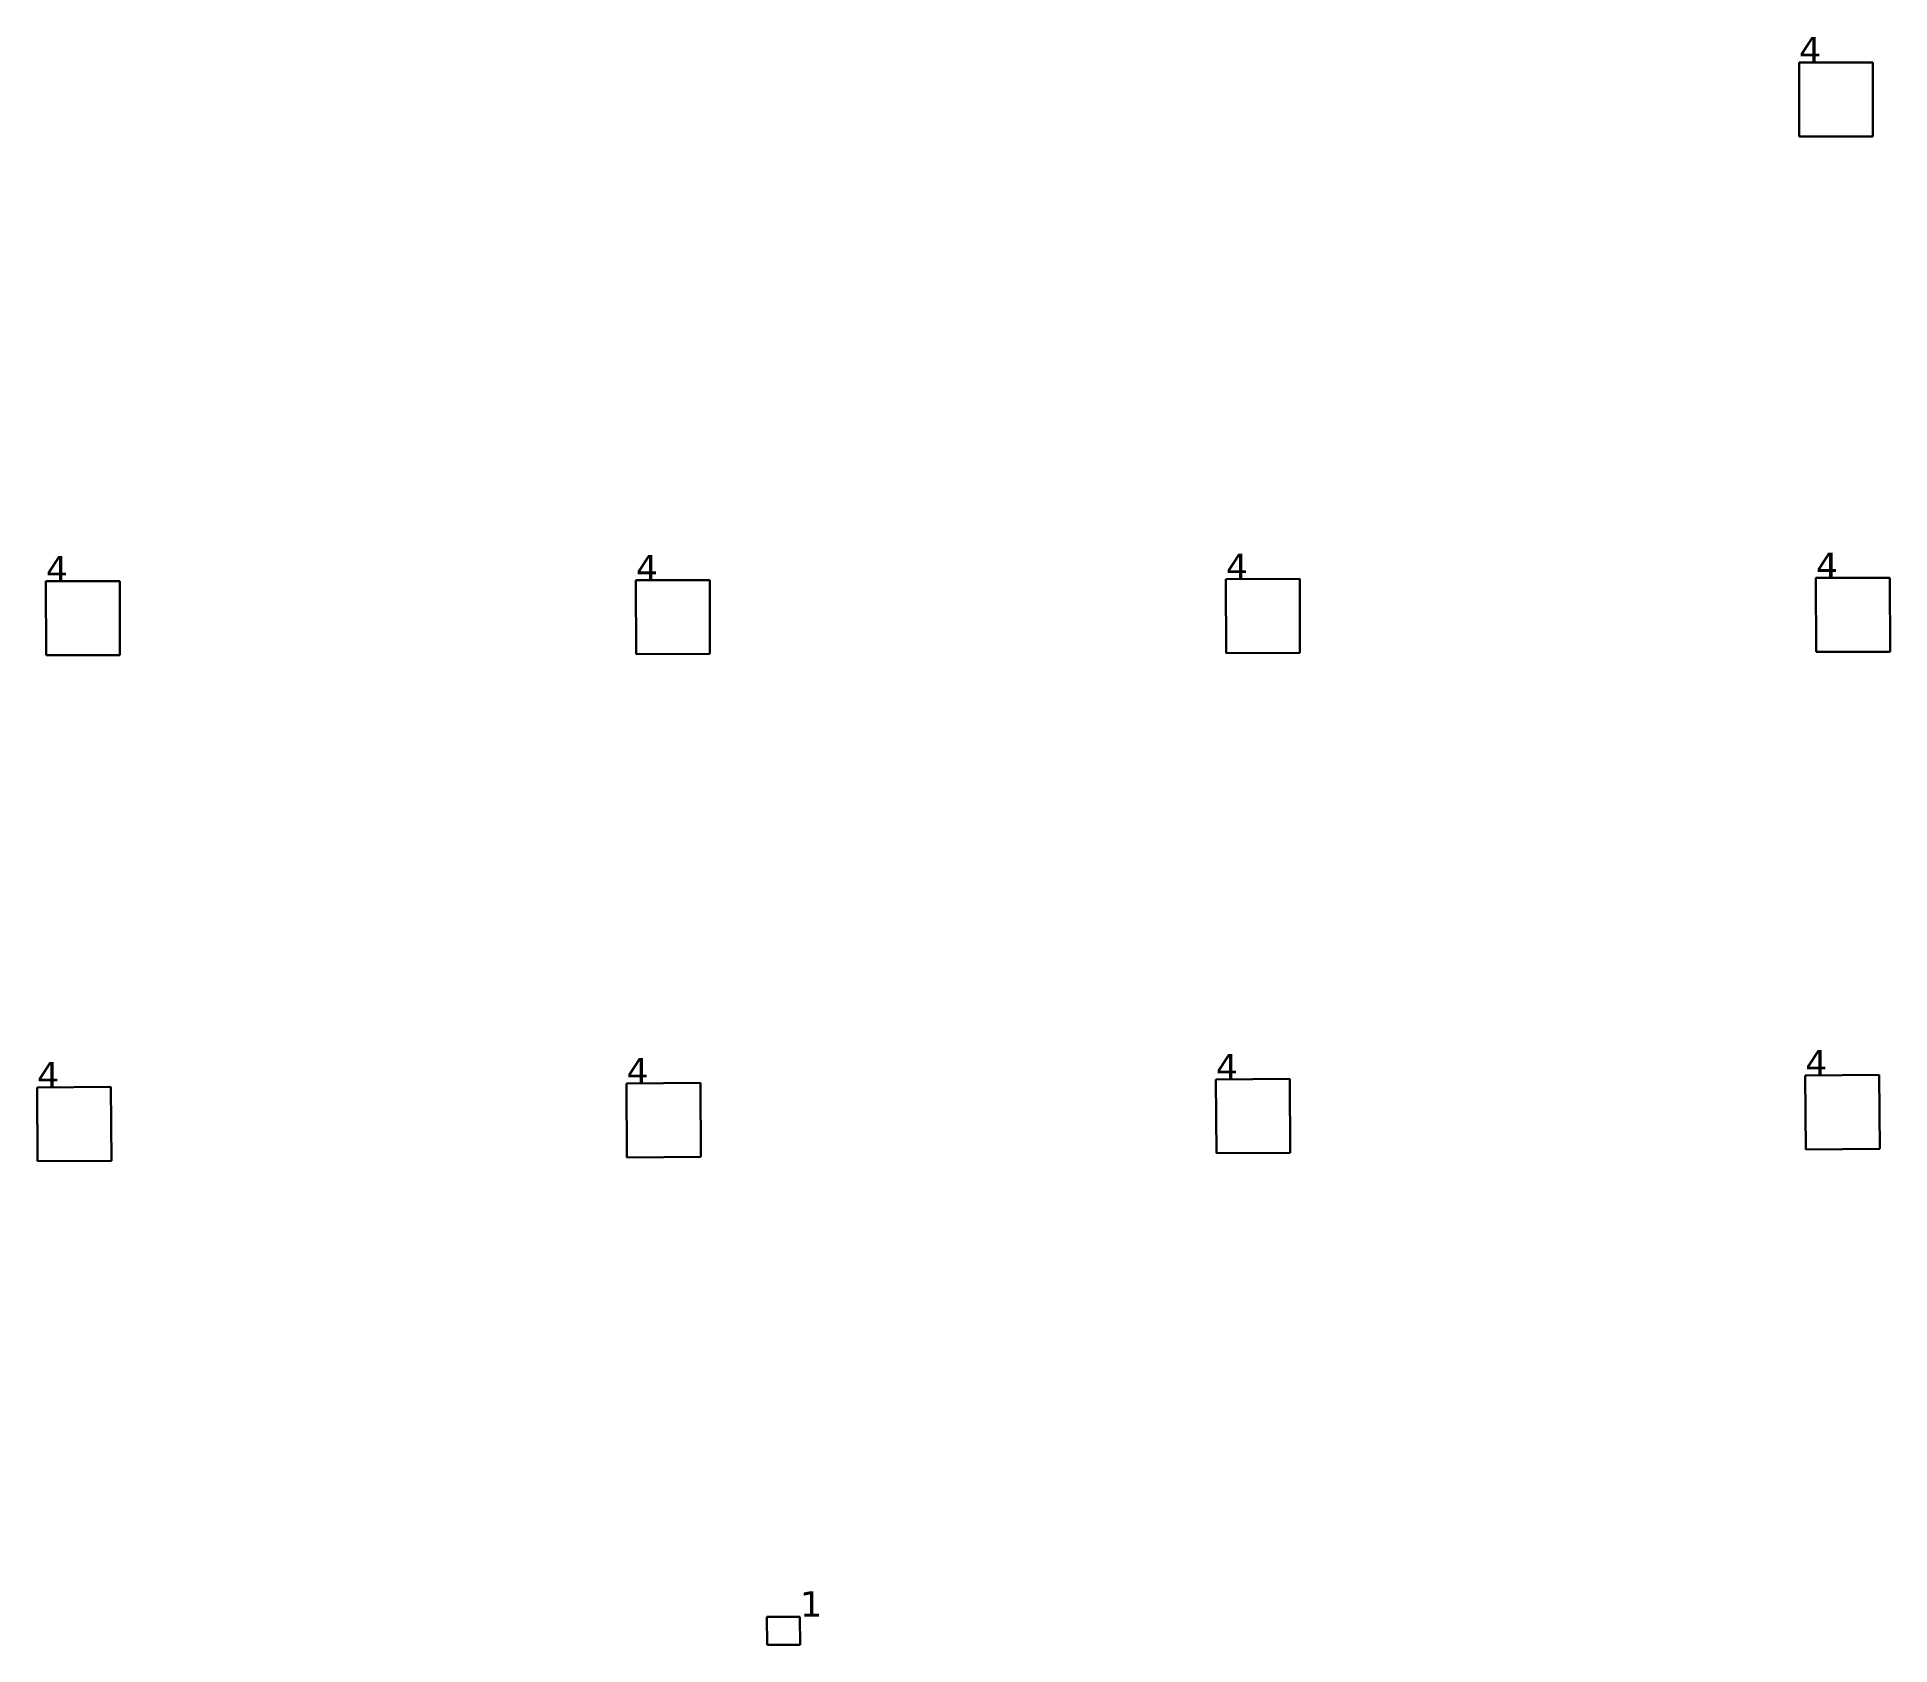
# Model space of a CAD drawing. Header units: inches. Extents: x -3 to 1235, y -1 to 963.
# Drawn here: x 99.58 to 112.75, y 131.72 to 143.14 of the extents above; entities that cross this region are included whole.
import ezdxf

# ---------------------------------------------------------------- set-up
doc = ezdxf.new("R2010")
doc.units = ezdxf.units.IN
doc.header["$MEASUREMENT"] = 0
doc.layers.add('DLX_TERR_LUM', color=7, linetype='Continuous', true_color=0x000000)
doc.layers.add('DLX_TERR_LUMKEY_IDX', color=7, linetype='Continuous', true_color=0x7f7f7f)
doc.styles.add('TableTextStyle', font='')
doc.styles.get('TableTextStyle').set_extended_font_data('VERDANA.TTF')

msp = doc.modelspace()

# ---------------------------------------------------------------- texts
at = {"layer": 'DLX_TERR_LUMKEY_IDX', "style": 'TableTextStyle'}
for s, p in [('4', (112.101, 142.962)), ('4', (99.648, 139.277)), ('4', (103.839, 139.285)), ('4', (108.03, 139.293)), ('4', (112.221, 139.301)), ('4', (99.585, 135.683)), ('4', (103.772, 135.711)), ('4', (107.958, 135.74)), ('4', (112.145, 135.768)), ('1', (105.004, 131.924))]:
    msp.add_text(s, height=0.18, dxfattribs=at).set_placement(p)

# ---------------------------------------------------------------- linework, layer by layer
at = {"layer": 'DLX_TERR_LUM'}
for points in [[(112.101, 142.437, 0), (112.101, 142.962, 0)], [(112.101, 142.962, 0), (112.101, 142.962, 0)], [(112.101, 142.962, 0), (112.101, 142.437, 0)], [(112.101, 142.962, 0), (112.626, 142.962, 0)], [(112.626, 142.962, 0), (112.101, 142.962, 0)], [(112.101, 142.962, 0), (112.101, 142.962, 0)], [(112.626, 142.962, 0), (112.101, 142.962, 0)], [(112.101, 142.962, 0), (112.101, 142.437, 0)], [(112.101, 142.437, 0), (112.101, 142.962, 0)], [(112.101, 142.962, 0), (112.626, 142.962, 0)], [(112.626, 142.962, 0), (112.626, 142.962, 0)], [(112.626, 142.962, 0), (112.626, 142.437, 0)], [(112.626, 142.437, 0), (112.626, 142.962, 0)], [(112.626, 142.962, 0), (112.626, 142.962, 0)], [(112.626, 142.437, 0), (112.626, 142.962, 0)], [(112.626, 142.962, 0), (112.626, 142.437, 0)], [(112.626, 142.437, 0), (112.101, 142.437, 0)], [(112.101, 142.437, 0), (112.101, 142.437, 0)], [(112.101, 142.437, 0), (112.626, 142.437, 0)], [(112.101, 142.437, 0), (112.101, 142.437, 0)], [(112.101, 142.437, 0), (112.626, 142.437, 0)], [(112.626, 142.437, 0), (112.101, 142.437, 0)], [(112.626, 142.437, 0), (112.626, 142.437, 0)], [(112.626, 142.437, 0), (112.626, 142.437, 0)], [(99.648, 139.277, 0), (100.173, 139.278, 0)], [(100.173, 139.278, 0), (99.648, 139.277, 0)], [(100.173, 139.278, 0), (99.648, 139.277, 0)], [(99.648, 139.277, 0), (100.173, 139.278, 0)], [(99.649, 138.752, 0), (99.648, 139.277, 0)], [(99.648, 139.277, 0), (99.648, 139.277, 0)], [(99.648, 139.277, 0), (99.649, 138.752, 0)], [(99.648, 139.277, 0), (99.648, 139.277, 0)], [(99.648, 139.277, 0), (99.649, 138.752, 0)], [(99.649, 138.752, 0), (99.648, 139.277, 0)], [(100.173, 139.278, 0), (100.173, 139.278, 0)], [(100.173, 139.278, 0), (100.174, 138.753, 0)], [(100.174, 138.753, 0), (100.173, 139.278, 0)], [(100.173, 139.278, 0), (100.173, 139.278, 0)], [(100.174, 138.753, 0), (100.173, 139.278, 0)], [(100.173, 139.278, 0), (100.174, 138.753, 0)], [(103.839, 139.285, 0), (104.364, 139.286, 0)], [(104.364, 139.286, 0), (103.839, 139.285, 0)], [(104.364, 139.286, 0), (103.839, 139.285, 0)], [(103.839, 139.285, 0), (104.364, 139.286, 0)], [(103.84, 138.76, 0), (103.839, 139.285, 0)], [(103.839, 139.285, 0), (103.839, 139.285, 0)], [(103.839, 139.285, 0), (103.84, 138.76, 0)], [(103.839, 139.285, 0), (103.839, 139.285, 0)], [(103.839, 139.285, 0), (103.84, 138.76, 0)], [(103.84, 138.76, 0), (103.839, 139.285, 0)], [(104.364, 139.286, 0), (104.364, 139.286, 0)], [(104.364, 139.286, 0), (104.365, 138.761, 0)], [(104.365, 138.761, 0), (104.364, 139.286, 0)], [(104.364, 139.286, 0), (104.364, 139.286, 0)], [(104.365, 138.761, 0), (104.364, 139.286, 0)], [(104.364, 139.286, 0), (104.365, 138.761, 0)], [(108.03, 139.293, 0), (108.555, 139.294, 0)], [(108.555, 139.294, 0), (108.03, 139.293, 0)], [(108.555, 139.294, 0), (108.03, 139.293, 0)], [(108.03, 139.293, 0), (108.555, 139.294, 0)], [(108.031, 138.768, 0), (108.03, 139.293, 0)], [(108.03, 139.293, 0), (108.03, 139.293, 0)], [(108.03, 139.293, 0), (108.031, 138.768, 0)], [(108.03, 139.293, 0), (108.03, 139.293, 0)], [(108.03, 139.293, 0), (108.031, 138.768, 0)], [(108.031, 138.768, 0), (108.03, 139.293, 0)], [(108.555, 139.294, 0), (108.555, 139.294, 0)], [(108.555, 139.294, 0), (108.556, 138.769, 0)], [(108.556, 138.769, 0), (108.555, 139.294, 0)], [(108.555, 139.294, 0), (108.555, 139.294, 0)], [(108.556, 138.769, 0), (108.555, 139.294, 0)], [(108.555, 139.294, 0), (108.556, 138.769, 0)], [(112.221, 139.301, 0), (112.746, 139.302, 0)], [(112.746, 139.302, 0), (112.221, 139.301, 0)], [(112.746, 139.302, 0), (112.221, 139.301, 0)], [(112.221, 139.301, 0), (112.746, 139.302, 0)], [(112.222, 138.776, 0), (112.221, 139.301, 0)], [(112.221, 139.301, 0), (112.221, 139.301, 0)], [(112.221, 139.301, 0), (112.222, 138.776, 0)], [(112.221, 139.301, 0), (112.221, 139.301, 0)], [(112.221, 139.301, 0), (112.222, 138.776, 0)], [(112.222, 138.776, 0), (112.221, 139.301, 0)], [(112.746, 139.302, 0), (112.746, 139.302, 0)], [(112.746, 139.302, 0), (112.747, 138.777, 0)], [(112.747, 138.777, 0), (112.746, 139.302, 0)], [(112.746, 139.302, 0), (112.746, 139.302, 0)], [(112.747, 138.777, 0), (112.746, 139.302, 0)], [(112.746, 139.302, 0), (112.747, 138.777, 0)], [(100.174, 138.753, 0), (99.649, 138.752, 0)], [(99.649, 138.752, 0), (100.174, 138.753, 0)], [(99.649, 138.752, 0), (100.174, 138.753, 0)], [(100.174, 138.753, 0), (99.649, 138.752, 0)], [(99.649, 138.752, 0), (99.649, 138.752, 0)], [(99.649, 138.752, 0), (99.649, 138.752, 0)], [(100.174, 138.753, 0), (100.174, 138.753, 0)], [(100.174, 138.753, 0), (100.174, 138.753, 0)], [(104.365, 138.761, 0), (103.84, 138.76, 0)], [(103.84, 138.76, 0), (104.365, 138.761, 0)], [(103.84, 138.76, 0), (104.365, 138.761, 0)], [(104.365, 138.761, 0), (103.84, 138.76, 0)], [(103.84, 138.76, 0), (103.84, 138.76, 0)], [(103.84, 138.76, 0), (103.84, 138.76, 0)], [(104.365, 138.761, 0), (104.365, 138.761, 0)], [(104.365, 138.761, 0), (104.365, 138.761, 0)], [(108.556, 138.769, 0), (108.031, 138.768, 0)], [(108.031, 138.768, 0), (108.556, 138.769, 0)], [(108.031, 138.768, 0), (108.556, 138.769, 0)], [(108.556, 138.769, 0), (108.031, 138.768, 0)], [(108.031, 138.768, 0), (108.031, 138.768, 0)], [(108.031, 138.768, 0), (108.031, 138.768, 0)], [(108.556, 138.769, 0), (108.556, 138.769, 0)], [(108.556, 138.769, 0), (108.556, 138.769, 0)], [(112.747, 138.777, 0), (112.222, 138.776, 0)], [(112.222, 138.776, 0), (112.747, 138.777, 0)], [(112.222, 138.776, 0), (112.747, 138.777, 0)], [(112.747, 138.777, 0), (112.222, 138.776, 0)], [(112.222, 138.776, 0), (112.222, 138.776, 0)], [(112.222, 138.776, 0), (112.222, 138.776, 0)], [(112.747, 138.777, 0), (112.747, 138.777, 0)], [(112.747, 138.777, 0), (112.747, 138.777, 0)], [(103.772, 135.711, 0), (104.297, 135.715, 0)], [(104.297, 135.715, 0), (103.772, 135.711, 0)], [(104.297, 135.715, 0), (103.772, 135.711, 0)], [(103.772, 135.711, 0), (104.297, 135.715, 0)], [(103.775, 135.186, 0), (103.772, 135.711, 0)], [(103.772, 135.711, 0), (103.772, 135.711, 0)], [(103.772, 135.711, 0), (103.775, 135.186, 0)], [(103.772, 135.711, 0), (103.772, 135.711, 0)], [(103.772, 135.711, 0), (103.775, 135.186, 0)], [(103.775, 135.186, 0), (103.772, 135.711, 0)], [(104.297, 135.715, 0), (104.297, 135.715, 0)], [(104.297, 135.715, 0), (104.3, 135.19, 0)], [(104.3, 135.19, 0), (104.297, 135.715, 0)], [(104.297, 135.715, 0), (104.297, 135.715, 0)], [(104.3, 135.19, 0), (104.297, 135.715, 0)], [(104.297, 135.715, 0), (104.3, 135.19, 0)], [(107.958, 135.74, 0), (108.483, 135.743, 0)], [(108.483, 135.743, 0), (107.958, 135.74, 0)], [(108.483, 135.743, 0), (107.958, 135.74, 0)], [(107.958, 135.74, 0), (108.483, 135.743, 0)], [(107.962, 135.215, 0), (107.958, 135.74, 0)], [(107.958, 135.74, 0), (107.958, 135.74, 0)], [(107.958, 135.74, 0), (107.962, 135.215, 0)], [(107.958, 135.74, 0), (107.958, 135.74, 0)], [(107.958, 135.74, 0), (107.962, 135.215, 0)], [(107.962, 135.215, 0), (107.958, 135.74, 0)], [(108.483, 135.743, 0), (108.483, 135.743, 0)], [(108.483, 135.743, 0), (108.487, 135.218, 0)], [(108.487, 135.218, 0), (108.483, 135.743, 0)], [(108.483, 135.743, 0), (108.483, 135.743, 0)], [(108.487, 135.218, 0), (108.483, 135.743, 0)], [(108.483, 135.743, 0), (108.487, 135.218, 0)], [(112.145, 135.768, 0), (112.67, 135.771, 0)], [(112.67, 135.771, 0), (112.145, 135.768, 0)], [(112.67, 135.771, 0), (112.145, 135.768, 0)], [(112.145, 135.768, 0), (112.67, 135.771, 0)], [(112.149, 135.243, 0), (112.145, 135.768, 0)], [(112.145, 135.768, 0), (112.145, 135.768, 0)], [(112.145, 135.768, 0), (112.149, 135.243, 0)], [(112.145, 135.768, 0), (112.145, 135.768, 0)], [(112.145, 135.768, 0), (112.149, 135.243, 0)], [(112.149, 135.243, 0), (112.145, 135.768, 0)], [(112.67, 135.771, 0), (112.67, 135.771, 0)], [(112.67, 135.771, 0), (112.674, 135.246, 0)], [(112.674, 135.246, 0), (112.67, 135.771, 0)], [(112.67, 135.771, 0), (112.67, 135.771, 0)], [(112.674, 135.246, 0), (112.67, 135.771, 0)], [(112.67, 135.771, 0), (112.674, 135.246, 0)], [(99.585, 135.683, 0), (100.11, 135.687, 0)], [(100.11, 135.687, 0), (99.585, 135.683, 0)], [(100.11, 135.687, 0), (99.585, 135.683, 0)], [(99.585, 135.683, 0), (100.11, 135.687, 0)], [(99.588, 135.158, 0), (99.585, 135.683, 0)], [(99.585, 135.683, 0), (99.585, 135.683, 0)], [(99.585, 135.683, 0), (99.588, 135.158, 0)], [(99.585, 135.683, 0), (99.585, 135.683, 0)], [(99.585, 135.683, 0), (99.588, 135.158, 0)], [(99.588, 135.158, 0), (99.585, 135.683, 0)], [(100.11, 135.687, 0), (100.11, 135.687, 0)], [(100.11, 135.687, 0), (100.113, 135.162, 0)], [(100.113, 135.162, 0), (100.11, 135.687, 0)], [(100.11, 135.687, 0), (100.11, 135.687, 0)], [(100.113, 135.162, 0), (100.11, 135.687, 0)], [(100.11, 135.687, 0), (100.113, 135.162, 0)], [(104.3, 135.19, 0), (103.775, 135.186, 0)], [(103.775, 135.186, 0), (104.3, 135.19, 0)], [(103.775, 135.186, 0), (104.3, 135.19, 0)], [(104.3, 135.19, 0), (103.775, 135.186, 0)], [(103.775, 135.186, 0), (103.775, 135.186, 0)], [(103.775, 135.186, 0), (103.775, 135.186, 0)], [(104.3, 135.19, 0), (104.3, 135.19, 0)], [(104.3, 135.19, 0), (104.3, 135.19, 0)], [(108.487, 135.218, 0), (107.962, 135.215, 0)], [(107.962, 135.215, 0), (108.487, 135.218, 0)], [(107.962, 135.215, 0), (108.487, 135.218, 0)], [(108.487, 135.218, 0), (107.962, 135.215, 0)], [(107.962, 135.215, 0), (107.962, 135.215, 0)], [(107.962, 135.215, 0), (107.962, 135.215, 0)], [(108.487, 135.218, 0), (108.487, 135.218, 0)], [(108.487, 135.218, 0), (108.487, 135.218, 0)], [(112.674, 135.246, 0), (112.149, 135.243, 0)], [(112.149, 135.243, 0), (112.674, 135.246, 0)], [(112.149, 135.243, 0), (112.674, 135.246, 0)], [(112.674, 135.246, 0), (112.149, 135.243, 0)], [(112.149, 135.243, 0), (112.149, 135.243, 0)], [(112.149, 135.243, 0), (112.149, 135.243, 0)], [(112.674, 135.246, 0), (112.674, 135.246, 0)], [(112.674, 135.246, 0), (112.674, 135.246, 0)], [(100.113, 135.162, 0), (99.588, 135.158, 0)], [(99.588, 135.158, 0), (100.113, 135.162, 0)], [(99.588, 135.158, 0), (100.113, 135.162, 0)], [(100.113, 135.162, 0), (99.588, 135.158, 0)], [(99.588, 135.158, 0), (99.588, 135.158, 0)], [(99.588, 135.158, 0), (99.588, 135.158, 0)], [(100.113, 135.162, 0), (100.113, 135.162, 0)], [(100.113, 135.162, 0), (100.113, 135.162, 0)], [(104.769, 131.923, 0), (105.004, 131.924, 0)], [(105.004, 131.924, 0), (104.769, 131.923, 0)], [(105.004, 131.924, 0), (104.769, 131.923, 0)], [(104.769, 131.923, 0), (105.004, 131.924, 0)], [(104.77, 131.723, 0), (104.769, 131.923, 0)], [(104.769, 131.923, 0), (104.769, 131.923, 0)], [(104.769, 131.923, 0), (104.77, 131.723, 0)], [(104.769, 131.923, 0), (104.769, 131.923, 0)], [(104.769, 131.923, 0), (104.77, 131.723, 0)], [(104.77, 131.723, 0), (104.769, 131.923, 0)], [(105.004, 131.924, 0), (105.005, 131.724, 0)], [(105.005, 131.724, 0), (105.004, 131.924, 0)], [(105.004, 131.924, 0), (105.004, 131.924, 0)], [(105.004, 131.924, 0), (105.004, 131.924, 0)], [(105.005, 131.724, 0), (105.004, 131.924, 0)], [(105.004, 131.924, 0), (105.005, 131.724, 0)], [(105.005, 131.724, 0), (104.77, 131.723, 0)], [(104.77, 131.723, 0), (105.005, 131.724, 0)], [(104.77, 131.723, 0), (105.005, 131.724, 0)], [(105.005, 131.724, 0), (104.77, 131.723, 0)], [(104.77, 131.723, 0), (104.77, 131.723, 0)], [(104.77, 131.723, 0), (104.77, 131.723, 0)], [(105.005, 131.724, 0), (105.005, 131.724, 0)], [(105.005, 131.724, 0), (105.005, 131.724, 0)]]:
    msp.add_polyline3d(points, dxfattribs=at)

msp.set_redraw_order([(e.dxf.handle, doc.entitydb.next_handle()) for e in msp.query("TEXT MTEXT ATTDEF DIMENSION ARC_DIMENSION")])  # texts and dimensions are drawn at this point

doc.saveas('drawing.dxf')
